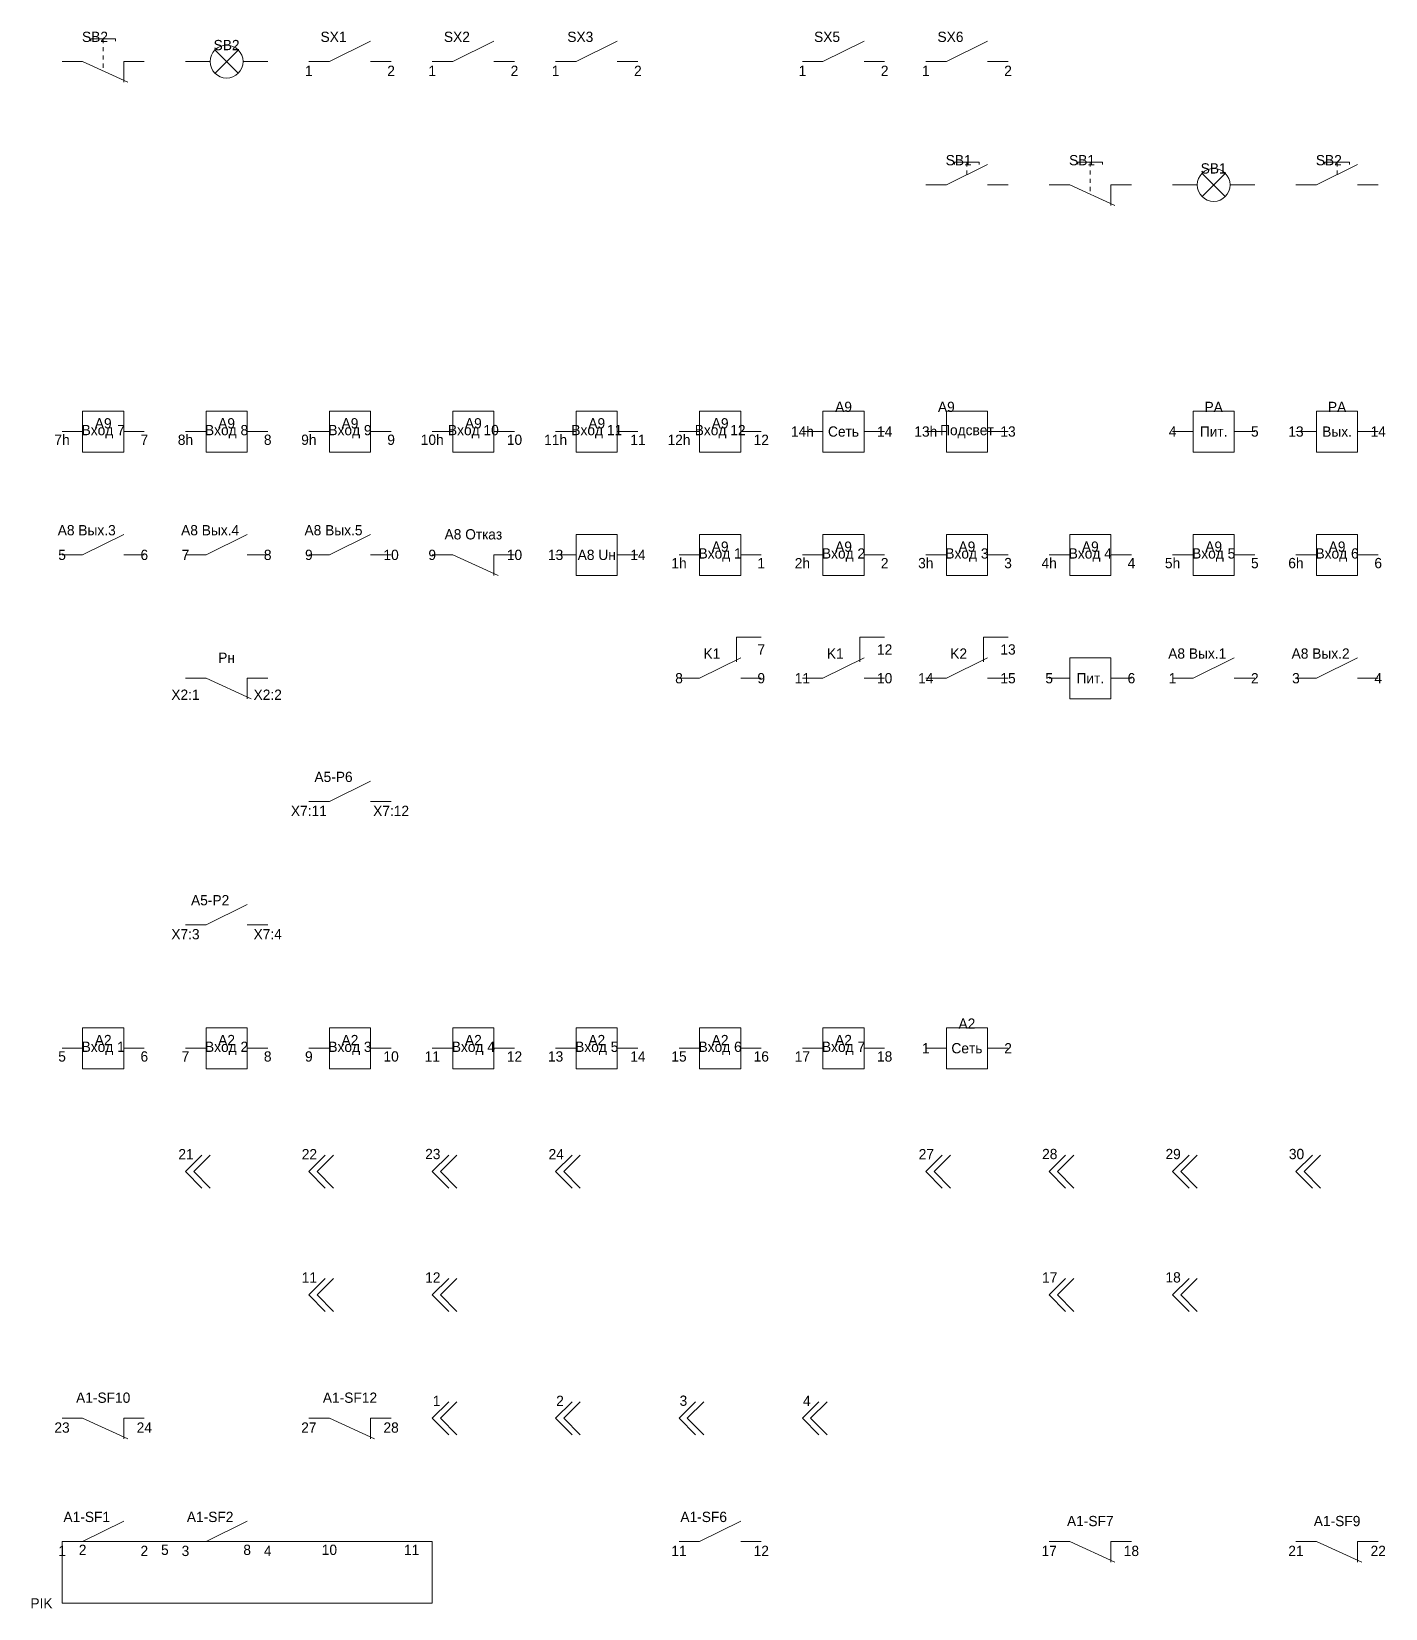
# Model space of a CAD drawing. Header units: millimetres. Extents: x -7 to 1066, y -16 to 1110.
# Drawn here: x -7.4 to 321.8, y -16.2 to 367.3 of the extents above; entities that cross this region are included whole.
import ezdxf

# ---------------------------------------------------------------- set-up
doc = ezdxf.new("R2010")
doc.units = ezdxf.units.MM

# ---------------------------------------------------------------- blocks, each defined once
blk = doc.blocks.new('A1#1')
at = {"lineweight": 0}
for points in [[(0, 0), (5, 0), (15, 5)], [(0, 0), (5, 0), (15, 5)], [(0, 0)], [(0, 0), (5, 0)], [(15, 0)], [(15, 0), (20, 0)]]:
    blk.add_lwpolyline(points, dxfattribs=at)
at = {"char_height": 2.5}
for s, insert, attachment_point in [('A1-SF1', (6, 6), 5), ('1', (0, -1), 2), ('2', (20, -1), 2)]:
    blk.add_mtext(s, dxfattribs=dict(at, insert=insert, attachment_point=attachment_point))
blk = doc.blocks.new('A1#3')
at = {"lineweight": 0}
for points in [[(0, 0), (5, 0), (15, 5)], [(0, 0), (5, 0), (15, 5)], [(0, 0)], [(0, 0), (5, 0)], [(15, 0)], [(15, 0), (20, 0)]]:
    blk.add_lwpolyline(points, dxfattribs=at)
at = {"char_height": 2.5}
for s, insert, attachment_point in [('A1-SF2', (6, 6), 5), ('3', (0, -1), 2), ('4', (20, -1), 2)]:
    blk.add_mtext(s, dxfattribs=dict(at, insert=insert, attachment_point=attachment_point))
blk = doc.blocks.new('A1#11')
at = {"lineweight": 0}
for points in [[(0, 0), (5, 0), (15, 5)], [(0, 0), (5, 0), (15, 5)], [(0, 0)], [(0, 0), (5, 0)], [(15, 0)], [(15, 0), (20, 0)]]:
    blk.add_lwpolyline(points, dxfattribs=at)
at = {"char_height": 2.5}
for s, insert, attachment_point in [('A1-SF6', (6, 6), 5), ('11', (0, -1), 2), ('12', (20, -1), 2)]:
    blk.add_mtext(s, dxfattribs=dict(at, insert=insert, attachment_point=attachment_point))
blk = doc.blocks.new('A1#17')
at = {"lineweight": 0}
for points in [[(0, 0)], [(0, 0), (5, 0)], [(0, 0), (5, 0), (16, -5)], [(0, 0), (5, 0), (16, -5)], [(15, -5), (15, 0)], [(15, -5), (15, 0), (20, 0)], [(15, -5)]]:
    blk.add_lwpolyline(points, dxfattribs=at)
at = {"char_height": 2.5}
for s, insert, attachment_point in [('A1-SF7', (10, 5), 5), ('17', (0, -1), 2), ('18', (20, -1), 2)]:
    blk.add_mtext(s, dxfattribs=dict(at, insert=insert, attachment_point=attachment_point))
blk = doc.blocks.new('A1#21')
at = {"lineweight": 0}
for points in [[(0, 0)], [(0, 0), (5, 0)], [(0, 0), (5, 0), (16, -5)], [(0, 0), (5, 0), (16, -5)], [(15, -5), (15, 0)], [(15, -5), (15, 0), (20, 0)], [(15, -5)]]:
    blk.add_lwpolyline(points, dxfattribs=at)
at = {"char_height": 2.5}
for s, insert, attachment_point in [('A1-SF9', (10, 5), 5), ('21', (0, -1), 2), ('22', (20, -1), 2)]:
    blk.add_mtext(s, dxfattribs=dict(at, insert=insert, attachment_point=attachment_point))
blk = doc.blocks.new('A1#23')
at = {"lineweight": 0}
for points in [[(0, 0)], [(0, 0), (5, 0)], [(0, 0), (5, 0), (16, -5)], [(0, 0), (5, 0), (16, -5)], [(15, -5), (15, 0)], [(15, -5), (15, 0), (20, 0)], [(15, -5)]]:
    blk.add_lwpolyline(points, dxfattribs=at)
at = {"char_height": 2.5}
for s, insert, attachment_point in [('A1-SF10', (10, 5), 5), ('23', (0, -1), 2), ('24', (20, -1), 2)]:
    blk.add_mtext(s, dxfattribs=dict(at, insert=insert, attachment_point=attachment_point))
blk = doc.blocks.new('A1#27')
at = {"lineweight": 0}
for points in [[(0, 0)], [(0, 0), (5, 0)], [(0, 0), (5, 0), (16, -5)], [(0, 0), (5, 0), (16, -5)], [(15, -5), (15, 0)], [(15, -5), (15, 0), (20, 0)], [(15, -5)]]:
    blk.add_lwpolyline(points, dxfattribs=at)
at = {"char_height": 2.5}
for s, insert, attachment_point in [('A1-SF12', (10, 5), 5), ('27', (0, -1), 2), ('28', (20, -1), 2)]:
    blk.add_mtext(s, dxfattribs=dict(at, insert=insert, attachment_point=attachment_point))
blk = doc.blocks.new('X#s1')
at = {"lineweight": 0}
for points in [[(4, 4), (0, 0)], [(4, 4), (0, 0), (4, -4)], [(4, 4), (0, 0), (4, -4)], [(6, 4), (2, 0)], [(6, 4), (2, 0), (6, -4)], [(4, 4)], [(6, 4)]]:
    blk.add_lwpolyline(points, dxfattribs=at)
at = {"insert": (2, 3), "char_height": 2.5, "attachment_point": 9}
blk.add_mtext('1', dxfattribs=at)
blk = doc.blocks.new('X#s2')
at = {"lineweight": 0}
for points in [[(4, 4), (0, 0)], [(4, 4), (0, 0), (4, -4)], [(4, 4), (0, 0), (4, -4)], [(6, 4), (2, 0)], [(6, 4), (2, 0), (6, -4)], [(4, 4)], [(6, 4)]]:
    blk.add_lwpolyline(points, dxfattribs=at)
at = {"insert": (2, 3), "char_height": 2.5, "attachment_point": 9}
blk.add_mtext('2', dxfattribs=at)
blk = doc.blocks.new('X#s3')
at = {"lineweight": 0}
for points in [[(4, 4), (0, 0)], [(4, 4), (0, 0), (4, -4)], [(4, 4), (0, 0), (4, -4)], [(6, 4), (2, 0)], [(6, 4), (2, 0), (6, -4)], [(4, 4)], [(6, 4)]]:
    blk.add_lwpolyline(points, dxfattribs=at)
at = {"insert": (2, 3), "char_height": 2.5, "attachment_point": 9}
blk.add_mtext('3', dxfattribs=at)
blk = doc.blocks.new('X#s4')
at = {"lineweight": 0}
for points in [[(4, 4), (0, 0)], [(4, 4), (0, 0), (4, -4)], [(4, 4), (0, 0), (4, -4)], [(6, 4), (2, 0)], [(6, 4), (2, 0), (6, -4)], [(4, 4)], [(6, 4)]]:
    blk.add_lwpolyline(points, dxfattribs=at)
at = {"insert": (2, 3), "char_height": 2.5, "attachment_point": 9}
blk.add_mtext('4', dxfattribs=at)
blk = doc.blocks.new('X#s11')
at = {"lineweight": 0}
for points in [[(4, 4), (0, 0)], [(4, 4), (0, 0), (4, -4)], [(4, 4), (0, 0), (4, -4)], [(6, 4), (2, 0)], [(6, 4), (2, 0), (6, -4)], [(4, 4)], [(6, 4)]]:
    blk.add_lwpolyline(points, dxfattribs=at)
at = {"insert": (2, 3), "char_height": 2.5, "attachment_point": 9}
blk.add_mtext('11', dxfattribs=at)
blk = doc.blocks.new('X#s12')
at = {"lineweight": 0}
for points in [[(4, 4), (0, 0)], [(4, 4), (0, 0), (4, -4)], [(4, 4), (0, 0), (4, -4)], [(6, 4), (2, 0)], [(6, 4), (2, 0), (6, -4)], [(4, 4)], [(6, 4)]]:
    blk.add_lwpolyline(points, dxfattribs=at)
at = {"insert": (2, 3), "char_height": 2.5, "attachment_point": 9}
blk.add_mtext('12', dxfattribs=at)
blk = doc.blocks.new('X#s17')
at = {"lineweight": 0}
for points in [[(4, 4), (0, 0)], [(4, 4), (0, 0), (4, -4)], [(4, 4), (0, 0), (4, -4)], [(6, 4), (2, 0)], [(6, 4), (2, 0), (6, -4)], [(4, 4)], [(6, 4)]]:
    blk.add_lwpolyline(points, dxfattribs=at)
at = {"insert": (2, 3), "char_height": 2.5, "attachment_point": 9}
blk.add_mtext('17', dxfattribs=at)
blk = doc.blocks.new('X#s18')
at = {"lineweight": 0}
for points in [[(4, 4), (0, 0)], [(4, 4), (0, 0), (4, -4)], [(4, 4), (0, 0), (4, -4)], [(6, 4), (2, 0)], [(6, 4), (2, 0), (6, -4)], [(4, 4)], [(6, 4)]]:
    blk.add_lwpolyline(points, dxfattribs=at)
at = {"insert": (2, 3), "char_height": 2.5, "attachment_point": 9}
blk.add_mtext('18', dxfattribs=at)
blk = doc.blocks.new('X#s21')
at = {"lineweight": 0}
for points in [[(4, 4), (0, 0)], [(4, 4), (0, 0), (4, -4)], [(4, 4), (0, 0), (4, -4)], [(6, 4), (2, 0)], [(6, 4), (2, 0), (6, -4)], [(4, 4)], [(6, 4)]]:
    blk.add_lwpolyline(points, dxfattribs=at)
at = {"insert": (2, 3), "char_height": 2.5, "attachment_point": 9}
blk.add_mtext('21', dxfattribs=at)
blk = doc.blocks.new('X#s22')
at = {"lineweight": 0}
for points in [[(4, 4), (0, 0)], [(4, 4), (0, 0), (4, -4)], [(4, 4), (0, 0), (4, -4)], [(6, 4), (2, 0)], [(6, 4), (2, 0), (6, -4)], [(4, 4)], [(6, 4)]]:
    blk.add_lwpolyline(points, dxfattribs=at)
at = {"insert": (2, 3), "char_height": 2.5, "attachment_point": 9}
blk.add_mtext('22', dxfattribs=at)
blk = doc.blocks.new('X#s23')
at = {"lineweight": 0}
for points in [[(4, 4), (0, 0)], [(4, 4), (0, 0), (4, -4)], [(4, 4), (0, 0), (4, -4)], [(6, 4), (2, 0)], [(6, 4), (2, 0), (6, -4)], [(4, 4)], [(6, 4)]]:
    blk.add_lwpolyline(points, dxfattribs=at)
at = {"insert": (2, 3), "char_height": 2.5, "attachment_point": 9}
blk.add_mtext('23', dxfattribs=at)
blk = doc.blocks.new('X#s24')
at = {"lineweight": 0}
for points in [[(4, 4), (0, 0)], [(4, 4), (0, 0), (4, -4)], [(4, 4), (0, 0), (4, -4)], [(6, 4), (2, 0)], [(6, 4), (2, 0), (6, -4)], [(4, 4)], [(6, 4)]]:
    blk.add_lwpolyline(points, dxfattribs=at)
at = {"insert": (2, 3), "char_height": 2.5, "attachment_point": 9}
blk.add_mtext('24', dxfattribs=at)
blk = doc.blocks.new('X#s27')
at = {"lineweight": 0}
for points in [[(4, 4), (0, 0)], [(4, 4), (0, 0), (4, -4)], [(4, 4), (0, 0), (4, -4)], [(6, 4), (2, 0)], [(6, 4), (2, 0), (6, -4)], [(4, 4)], [(6, 4)]]:
    blk.add_lwpolyline(points, dxfattribs=at)
at = {"insert": (2, 3), "char_height": 2.5, "attachment_point": 9}
blk.add_mtext('27', dxfattribs=at)
blk = doc.blocks.new('X#s28')
at = {"lineweight": 0}
for points in [[(4, 4), (0, 0)], [(4, 4), (0, 0), (4, -4)], [(4, 4), (0, 0), (4, -4)], [(6, 4), (2, 0)], [(6, 4), (2, 0), (6, -4)], [(4, 4)], [(6, 4)]]:
    blk.add_lwpolyline(points, dxfattribs=at)
at = {"insert": (2, 3), "char_height": 2.5, "attachment_point": 9}
blk.add_mtext('28', dxfattribs=at)
blk = doc.blocks.new('X#s29')
at = {"lineweight": 0}
for points in [[(4, 4), (0, 0)], [(4, 4), (0, 0), (4, -4)], [(4, 4), (0, 0), (4, -4)], [(6, 4), (2, 0)], [(6, 4), (2, 0), (6, -4)], [(4, 4)], [(6, 4)]]:
    blk.add_lwpolyline(points, dxfattribs=at)
at = {"insert": (2, 3), "char_height": 2.5, "attachment_point": 9}
blk.add_mtext('29', dxfattribs=at)
blk = doc.blocks.new('X#s30')
at = {"lineweight": 0}
for points in [[(4, 4), (0, 0)], [(4, 4), (0, 0), (4, -4)], [(4, 4), (0, 0), (4, -4)], [(6, 4), (2, 0)], [(6, 4), (2, 0), (6, -4)], [(4, 4)], [(6, 4)]]:
    blk.add_lwpolyline(points, dxfattribs=at)
at = {"insert": (2, 3), "char_height": 2.5, "attachment_point": 9}
blk.add_mtext('30', dxfattribs=at)
blk = doc.blocks.new('A2#5')
at = {"lineweight": 0}
for points in [[(5, 5)], [(5, 5), (15, 5)], [(5, 5), (15, 5), (15, -5)], [(5, 5), (15, 5), (15, -5), (5, -5)], [(5, 5), (15, 5), (15, -5), (5, -5), (5, 5)], [(5, 5), (15, 5), (15, -5), (5, -5), (5, 5)], [(0, 0)], [(0, 0), (5, 0)], [(0, 0), (5, 0)], [(15, 0)], [(15, 0), (20, 0)]]:
    blk.add_lwpolyline(points, dxfattribs=at)
at = {"char_height": 2.5, "attachment_point": 5}
for s, insert in [('Вход 1', (10, 0)), ('A2', (10, 2)), ('5', (0, -2)), ('6', (20, -2))]:
    blk.add_mtext(s, dxfattribs=dict(at, insert=insert))
blk = doc.blocks.new('A2#7')
at = {"lineweight": 0}
for points in [[(5, 5)], [(5, 5), (15, 5)], [(5, 5), (15, 5), (15, -5)], [(5, 5), (15, 5), (15, -5), (5, -5)], [(5, 5), (15, 5), (15, -5), (5, -5), (5, 5)], [(5, 5), (15, 5), (15, -5), (5, -5), (5, 5)], [(0, 0)], [(0, 0), (5, 0)], [(0, 0), (5, 0)], [(15, 0)], [(15, 0), (20, 0)]]:
    blk.add_lwpolyline(points, dxfattribs=at)
at = {"char_height": 2.5, "attachment_point": 5}
for s, insert in [('Вход 2', (10, 0)), ('A2', (10, 2)), ('7', (0, -2)), ('8', (20, -2))]:
    blk.add_mtext(s, dxfattribs=dict(at, insert=insert))
blk = doc.blocks.new('A2#9')
at = {"lineweight": 0}
for points in [[(5, 5)], [(5, 5), (15, 5)], [(5, 5), (15, 5), (15, -5)], [(5, 5), (15, 5), (15, -5), (5, -5)], [(5, 5), (15, 5), (15, -5), (5, -5), (5, 5)], [(5, 5), (15, 5), (15, -5), (5, -5), (5, 5)], [(0, 0)], [(0, 0), (5, 0)], [(0, 0), (5, 0)], [(15, 0)], [(15, 0), (20, 0)]]:
    blk.add_lwpolyline(points, dxfattribs=at)
at = {"char_height": 2.5, "attachment_point": 5}
for s, insert in [('Вход 3', (10, 0)), ('A2', (10, 2)), ('9', (0, -2)), ('10', (20, -2))]:
    blk.add_mtext(s, dxfattribs=dict(at, insert=insert))
blk = doc.blocks.new('A2#11')
at = {"lineweight": 0}
for points in [[(5, 5)], [(5, 5), (15, 5)], [(5, 5), (15, 5), (15, -5)], [(5, 5), (15, 5), (15, -5), (5, -5)], [(5, 5), (15, 5), (15, -5), (5, -5), (5, 5)], [(5, 5), (15, 5), (15, -5), (5, -5), (5, 5)], [(0, 0)], [(0, 0), (5, 0)], [(0, 0), (5, 0)], [(15, 0)], [(15, 0), (20, 0)]]:
    blk.add_lwpolyline(points, dxfattribs=at)
at = {"char_height": 2.5, "attachment_point": 5}
for s, insert in [('Вход 4', (10, 0)), ('A2', (10, 2)), ('11', (0, -2)), ('12', (20, -2))]:
    blk.add_mtext(s, dxfattribs=dict(at, insert=insert))
blk = doc.blocks.new('A2#13')
at = {"lineweight": 0}
for points in [[(5, 5)], [(5, 5), (15, 5)], [(5, 5), (15, 5), (15, -5)], [(5, 5), (15, 5), (15, -5), (5, -5)], [(5, 5), (15, 5), (15, -5), (5, -5), (5, 5)], [(5, 5), (15, 5), (15, -5), (5, -5), (5, 5)], [(0, 0)], [(0, 0), (5, 0)], [(0, 0), (5, 0)], [(15, 0)], [(15, 0), (20, 0)]]:
    blk.add_lwpolyline(points, dxfattribs=at)
at = {"char_height": 2.5, "attachment_point": 5}
for s, insert in [('Вход 5', (10, 0)), ('A2', (10, 2)), ('13', (0, -2)), ('14', (20, -2))]:
    blk.add_mtext(s, dxfattribs=dict(at, insert=insert))
blk = doc.blocks.new('A2#15')
at = {"lineweight": 0}
for points in [[(5, 5)], [(5, 5), (15, 5)], [(5, 5), (15, 5), (15, -5)], [(5, 5), (15, 5), (15, -5), (5, -5)], [(5, 5), (15, 5), (15, -5), (5, -5), (5, 5)], [(5, 5), (15, 5), (15, -5), (5, -5), (5, 5)], [(0, 0)], [(0, 0), (5, 0)], [(0, 0), (5, 0)], [(15, 0)], [(15, 0), (20, 0)]]:
    blk.add_lwpolyline(points, dxfattribs=at)
at = {"char_height": 2.5, "attachment_point": 5}
for s, insert in [('Вход 6', (10, 0)), ('A2', (10, 2)), ('15', (0, -2)), ('16', (20, -2))]:
    blk.add_mtext(s, dxfattribs=dict(at, insert=insert))
blk = doc.blocks.new('A2#17')
at = {"lineweight": 0}
for points in [[(5, 5)], [(5, 5), (15, 5)], [(5, 5), (15, 5), (15, -5)], [(5, 5), (15, 5), (15, -5), (5, -5)], [(5, 5), (15, 5), (15, -5), (5, -5), (5, 5)], [(5, 5), (15, 5), (15, -5), (5, -5), (5, 5)], [(0, 0)], [(0, 0), (5, 0)], [(0, 0), (5, 0)], [(15, 0)], [(15, 0), (20, 0)]]:
    blk.add_lwpolyline(points, dxfattribs=at)
at = {"char_height": 2.5, "attachment_point": 5}
for s, insert in [('Вход 7', (10, 0)), ('A2', (10, 2)), ('17', (0, -2)), ('18', (20, -2))]:
    blk.add_mtext(s, dxfattribs=dict(at, insert=insert))
blk = doc.blocks.new('A2#1')
at = {"lineweight": 0}
for points in [[(5, 5)], [(5, 5), (15, 5)], [(5, 5), (15, 5), (15, -5)], [(5, 5), (15, 5), (15, -5), (5, -5)], [(5, 5), (15, 5), (15, -5), (5, -5), (5, 5)], [(5, 5), (15, 5), (15, -5), (5, -5), (5, 5)], [(0, 0)], [(0, 0), (5, 0)], [(0, 0), (5, 0)], [(15, 0)], [(15, 0), (20, 0)]]:
    blk.add_lwpolyline(points, dxfattribs=at)
at = {"char_height": 2.5, "attachment_point": 5}
for s, insert in [('A2', (10, 6)), ('1', (0, 0)), ('Сеть', (10, 0)), ('2', (20, 0))]:
    blk.add_mtext(s, dxfattribs=dict(at, insert=insert))
blk = doc.blocks.new('A5#X7@3')
at = {"lineweight": 0}
for points in [[(0, 0), (5, 0), (15, 5)], [(0, 0), (5, 0), (15, 5)], [(0, 0)], [(0, 0), (5, 0)], [(15, 0)], [(15, 0), (20, 0)]]:
    blk.add_lwpolyline(points, dxfattribs=at)
at = {"char_height": 2.5}
for s, insert, attachment_point in [('A5-Р2', (6, 6), 5), ('X7:3', (0, -1), 2), ('X7:4', (20, -1), 2)]:
    blk.add_mtext(s, dxfattribs=dict(at, insert=insert, attachment_point=attachment_point))
blk = doc.blocks.new('A5#X7@11')
at = {"lineweight": 0}
for points in [[(0, 0), (5, 0), (15, 5)], [(0, 0), (5, 0), (15, 5)], [(0, 0)], [(0, 0), (5, 0)], [(15, 0)], [(15, 0), (20, 0)]]:
    blk.add_lwpolyline(points, dxfattribs=at)
at = {"char_height": 2.5}
for s, insert, attachment_point in [('A5-Р6', (6, 6), 5), ('X7:11', (0, -1), 2), ('X7:12', (20, -1), 2)]:
    blk.add_mtext(s, dxfattribs=dict(at, insert=insert, attachment_point=attachment_point))
blk = doc.blocks.new('A5#X2@1')
at = {"lineweight": 0}
for points in [[(0, 0)], [(0, 0), (5, 0)], [(0, 0), (5, 0), (16, -5)], [(0, 0), (5, 0), (16, -5)], [(15, -5), (15, 0)], [(15, -5), (15, 0), (20, 0)], [(15, -5)]]:
    blk.add_lwpolyline(points, dxfattribs=at)
at = {"char_height": 2.5, "attachment_point": 5}
for s, insert in [('Рн', (10, 5)), ('X2:1', (0, -4)), ('X2:2', (20, -4))]:
    blk.add_mtext(s, dxfattribs=dict(at, insert=insert))
blk = doc.blocks.new('A6#8')
at = {"lineweight": 0}
for points in [[(14, 4), (14, 10)], [(14, 4), (14, 10), (20, 10)], [(0, 0), (5, 0), (15, 5)], [(0, 0), (5, 0), (15, 5)], [(14, 4)], [(0, 0)], [(0, 0), (5, 0)], [(15, 0)], [(15, 0), (20, 0)], [(15, 0), (20, 0)]]:
    blk.add_lwpolyline(points, dxfattribs=at)
at = {"char_height": 2.5, "attachment_point": 5}
for s, insert in [('7', (20, 7)), ('K1', (8, 6)), ('8', (0, 0)), ('9', (20, 0))]:
    blk.add_mtext(s, dxfattribs=dict(at, insert=insert))
blk = doc.blocks.new('A6#11')
at = {"lineweight": 0}
for points in [[(14, 4), (14, 10)], [(14, 4), (14, 10), (20, 10)], [(0, 0), (5, 0), (15, 5)], [(0, 0), (5, 0), (15, 5)], [(14, 4)], [(0, 0)], [(0, 0), (5, 0)], [(15, 0)], [(15, 0), (20, 0)], [(15, 0), (20, 0)]]:
    blk.add_lwpolyline(points, dxfattribs=at)
at = {"char_height": 2.5, "attachment_point": 5}
for s, insert in [('12', (20, 7)), ('K1', (8, 6)), ('11', (0, 0)), ('10', (20, 0))]:
    blk.add_mtext(s, dxfattribs=dict(at, insert=insert))
blk = doc.blocks.new('A6#14')
at = {"lineweight": 0}
for points in [[(14, 4), (14, 10)], [(14, 4), (14, 10), (20, 10)], [(0, 0), (5, 0), (15, 5)], [(0, 0), (5, 0), (15, 5)], [(14, 4)], [(0, 0)], [(0, 0), (5, 0)], [(15, 0)], [(15, 0), (20, 0)], [(15, 0), (20, 0)]]:
    blk.add_lwpolyline(points, dxfattribs=at)
at = {"char_height": 2.5, "attachment_point": 5}
for s, insert in [('13', (20, 7)), ('K2', (8, 6)), ('14', (0, 0)), ('15', (20, 0))]:
    blk.add_mtext(s, dxfattribs=dict(at, insert=insert))
blk = doc.blocks.new('A6#5')
at = {"lineweight": 0}
for points in [[(5, 5)], [(5, 5), (15, 5)], [(5, 5), (15, 5), (15, -5)], [(5, 5), (15, 5), (15, -5), (5, -5)], [(5, 5), (15, 5), (15, -5), (5, -5), (5, 5)], [(5, 5), (15, 5), (15, -5), (5, -5), (5, 5)], [(0, 0)], [(0, 0), (5, 0)], [(0, 0), (5, 0)], [(15, 0)], [(15, 0), (20, 0)]]:
    blk.add_lwpolyline(points, dxfattribs=at)
at = {"char_height": 2.5, "attachment_point": 5}
for s, insert in [('5', (0, 0)), ('Пит.', (10, 0)), ('6', (20, 0))]:
    blk.add_mtext(s, dxfattribs=dict(at, insert=insert))
blk = doc.blocks.new('A8#1')
at = {"lineweight": 0}
for points in [[(0, 0), (5, 0), (15, 5)], [(0, 0), (5, 0), (15, 5)], [(0, 0)], [(0, 0), (5, 0)], [(15, 0)], [(15, 0), (20, 0)]]:
    blk.add_lwpolyline(points, dxfattribs=at)
at = {"char_height": 2.5, "attachment_point": 5}
for s, insert in [('A8 Вых.1', (6, 6)), ('1', (0, 0)), ('2', (20, 0))]:
    blk.add_mtext(s, dxfattribs=dict(at, insert=insert))
blk = doc.blocks.new('A8#3')
at = {"lineweight": 0}
for points in [[(0, 0), (5, 0), (15, 5)], [(0, 0), (5, 0), (15, 5)], [(0, 0)], [(0, 0), (5, 0)], [(15, 0)], [(15, 0), (20, 0)]]:
    blk.add_lwpolyline(points, dxfattribs=at)
at = {"char_height": 2.5, "attachment_point": 5}
for s, insert in [('A8 Вых.2', (6, 6)), ('3', (0, 0)), ('4', (20, 0))]:
    blk.add_mtext(s, dxfattribs=dict(at, insert=insert))
blk = doc.blocks.new('A8#5')
at = {"lineweight": 0}
for points in [[(0, 0), (5, 0), (15, 5)], [(0, 0), (5, 0), (15, 5)], [(0, 0)], [(0, 0), (5, 0)], [(15, 0)], [(15, 0), (20, 0)]]:
    blk.add_lwpolyline(points, dxfattribs=at)
at = {"char_height": 2.5, "attachment_point": 5}
for s, insert in [('A8 Вых.3', (6, 6)), ('5', (0, 0)), ('6', (20, 0))]:
    blk.add_mtext(s, dxfattribs=dict(at, insert=insert))
blk = doc.blocks.new('A8#7')
at = {"lineweight": 0}
for points in [[(0, 0), (5, 0), (15, 5)], [(0, 0), (5, 0), (15, 5)], [(0, 0)], [(0, 0), (5, 0)], [(15, 0)], [(15, 0), (20, 0)]]:
    blk.add_lwpolyline(points, dxfattribs=at)
at = {"char_height": 2.5, "attachment_point": 5}
for s, insert in [('A8 Вых.4', (6, 6)), ('7', (0, 0)), ('8', (20, 0))]:
    blk.add_mtext(s, dxfattribs=dict(at, insert=insert))
blk = doc.blocks.new('A8#9')
at = {"lineweight": 0}
for points in [[(0, 0), (5, 0), (15, 5)], [(0, 0), (5, 0), (15, 5)], [(0, 0)], [(0, 0), (5, 0)], [(15, 0)], [(15, 0), (20, 0)]]:
    blk.add_lwpolyline(points, dxfattribs=at)
at = {"char_height": 2.5, "attachment_point": 5}
for s, insert in [('A8 Вых.5', (6, 6)), ('9', (0, 0)), ('10', (20, 0))]:
    blk.add_mtext(s, dxfattribs=dict(at, insert=insert))
blk = doc.blocks.new('A8#11')
at = {"lineweight": 0}
for points in [[(0, 0)], [(0, 0), (5, 0)], [(0, 0), (5, 0), (16, -5)], [(0, 0), (5, 0), (16, -5)], [(15, -5), (15, 0)], [(15, -5), (15, 0), (20, 0)], [(15, -5)]]:
    blk.add_lwpolyline(points, dxfattribs=at)
at = {"char_height": 2.5, "attachment_point": 5}
for s, insert in [('A8 Отказ', (10, 5)), ('9', (0, 0)), ('10', (20, 0))]:
    blk.add_mtext(s, dxfattribs=dict(at, insert=insert))
blk = doc.blocks.new('A8#13')
at = {"lineweight": 0}
for points in [[(5, 5)], [(5, 5), (15, 5)], [(5, 5), (15, 5), (15, -5)], [(5, 5), (15, 5), (15, -5), (5, -5)], [(5, 5), (15, 5), (15, -5), (5, -5), (5, 5)], [(5, 5), (15, 5), (15, -5), (5, -5), (5, 5)], [(0, 0)], [(0, 0), (5, 0)], [(0, 0), (5, 0)], [(15, 0)], [(15, 0), (20, 0)]]:
    blk.add_lwpolyline(points, dxfattribs=at)
at = {"char_height": 2.5, "attachment_point": 5}
for s, insert in [('13', (0, 0)), ('A8 Uн', (10, 0)), ('14', (20, 0))]:
    blk.add_mtext(s, dxfattribs=dict(at, insert=insert))
blk = doc.blocks.new('A9#1h')
at = {"lineweight": 0}
for points in [[(5, 5)], [(5, 5), (15, 5)], [(5, 5), (15, 5), (15, -5)], [(5, 5), (15, 5), (15, -5), (5, -5)], [(5, 5), (15, 5), (15, -5), (5, -5), (5, 5)], [(5, 5), (15, 5), (15, -5), (5, -5), (5, 5)], [(0, 0)], [(0, 0), (5, 0)], [(0, 0), (5, 0)], [(15, 0)], [(15, 0), (20, 0)]]:
    blk.add_lwpolyline(points, dxfattribs=at)
at = {"char_height": 2.5, "attachment_point": 5}
for s, insert in [('Вход 1', (10, 0)), ('A9', (10, 2)), ('1h', (0, -2)), ('1', (20, -2))]:
    blk.add_mtext(s, dxfattribs=dict(at, insert=insert))
blk = doc.blocks.new('A9#2h')
at = {"lineweight": 0}
for points in [[(5, 5)], [(5, 5), (15, 5)], [(5, 5), (15, 5), (15, -5)], [(5, 5), (15, 5), (15, -5), (5, -5)], [(5, 5), (15, 5), (15, -5), (5, -5), (5, 5)], [(5, 5), (15, 5), (15, -5), (5, -5), (5, 5)], [(0, 0)], [(0, 0), (5, 0)], [(0, 0), (5, 0)], [(15, 0)], [(15, 0), (20, 0)]]:
    blk.add_lwpolyline(points, dxfattribs=at)
at = {"char_height": 2.5, "attachment_point": 5}
for s, insert in [('Вход 2', (10, 0)), ('A9', (10, 2)), ('2h', (0, -2)), ('2', (20, -2))]:
    blk.add_mtext(s, dxfattribs=dict(at, insert=insert))
blk = doc.blocks.new('A9#3h')
at = {"lineweight": 0}
for points in [[(5, 5)], [(5, 5), (15, 5)], [(5, 5), (15, 5), (15, -5)], [(5, 5), (15, 5), (15, -5), (5, -5)], [(5, 5), (15, 5), (15, -5), (5, -5), (5, 5)], [(5, 5), (15, 5), (15, -5), (5, -5), (5, 5)], [(0, 0)], [(0, 0), (5, 0)], [(0, 0), (5, 0)], [(15, 0)], [(15, 0), (20, 0)]]:
    blk.add_lwpolyline(points, dxfattribs=at)
at = {"char_height": 2.5, "attachment_point": 5}
for s, insert in [('Вход 3', (10, 0)), ('A9', (10, 2)), ('3h', (0, -2)), ('3', (20, -2))]:
    blk.add_mtext(s, dxfattribs=dict(at, insert=insert))
blk = doc.blocks.new('A9#4h')
at = {"lineweight": 0}
for points in [[(5, 5)], [(5, 5), (15, 5)], [(5, 5), (15, 5), (15, -5)], [(5, 5), (15, 5), (15, -5), (5, -5)], [(5, 5), (15, 5), (15, -5), (5, -5), (5, 5)], [(5, 5), (15, 5), (15, -5), (5, -5), (5, 5)], [(0, 0)], [(0, 0), (5, 0)], [(0, 0), (5, 0)], [(15, 0)], [(15, 0), (20, 0)]]:
    blk.add_lwpolyline(points, dxfattribs=at)
at = {"char_height": 2.5, "attachment_point": 5}
for s, insert in [('Вход 4', (10, 0)), ('A9', (10, 2)), ('4h', (0, -2)), ('4', (20, -2))]:
    blk.add_mtext(s, dxfattribs=dict(at, insert=insert))
blk = doc.blocks.new('A9#5h')
at = {"lineweight": 0}
for points in [[(5, 5)], [(5, 5), (15, 5)], [(5, 5), (15, 5), (15, -5)], [(5, 5), (15, 5), (15, -5), (5, -5)], [(5, 5), (15, 5), (15, -5), (5, -5), (5, 5)], [(5, 5), (15, 5), (15, -5), (5, -5), (5, 5)], [(0, 0)], [(0, 0), (5, 0)], [(0, 0), (5, 0)], [(15, 0)], [(15, 0), (20, 0)]]:
    blk.add_lwpolyline(points, dxfattribs=at)
at = {"char_height": 2.5, "attachment_point": 5}
for s, insert in [('Вход 5', (10, 0)), ('A9', (10, 2)), ('5h', (0, -2)), ('5', (20, -2))]:
    blk.add_mtext(s, dxfattribs=dict(at, insert=insert))
blk = doc.blocks.new('A9#6h')
at = {"lineweight": 0}
for points in [[(5, 5)], [(5, 5), (15, 5)], [(5, 5), (15, 5), (15, -5)], [(5, 5), (15, 5), (15, -5), (5, -5)], [(5, 5), (15, 5), (15, -5), (5, -5), (5, 5)], [(5, 5), (15, 5), (15, -5), (5, -5), (5, 5)], [(0, 0)], [(0, 0), (5, 0)], [(0, 0), (5, 0)], [(15, 0)], [(15, 0), (20, 0)]]:
    blk.add_lwpolyline(points, dxfattribs=at)
at = {"char_height": 2.5, "attachment_point": 5}
for s, insert in [('Вход 6', (10, 0)), ('A9', (10, 2)), ('6h', (0, -2)), ('6', (20, -2))]:
    blk.add_mtext(s, dxfattribs=dict(at, insert=insert))
blk = doc.blocks.new('A9#7h')
at = {"lineweight": 0}
for points in [[(5, 5)], [(5, 5), (15, 5)], [(5, 5), (15, 5), (15, -5)], [(5, 5), (15, 5), (15, -5), (5, -5)], [(5, 5), (15, 5), (15, -5), (5, -5), (5, 5)], [(5, 5), (15, 5), (15, -5), (5, -5), (5, 5)], [(0, 0)], [(0, 0), (5, 0)], [(0, 0), (5, 0)], [(15, 0)], [(15, 0), (20, 0)]]:
    blk.add_lwpolyline(points, dxfattribs=at)
at = {"char_height": 2.5, "attachment_point": 5}
for s, insert in [('Вход 7', (10, 0)), ('A9', (10, 2)), ('7h', (0, -2)), ('7', (20, -2))]:
    blk.add_mtext(s, dxfattribs=dict(at, insert=insert))
blk = doc.blocks.new('A9#8h')
at = {"lineweight": 0}
for points in [[(5, 5)], [(5, 5), (15, 5)], [(5, 5), (15, 5), (15, -5)], [(5, 5), (15, 5), (15, -5), (5, -5)], [(5, 5), (15, 5), (15, -5), (5, -5), (5, 5)], [(5, 5), (15, 5), (15, -5), (5, -5), (5, 5)], [(0, 0)], [(0, 0), (5, 0)], [(0, 0), (5, 0)], [(15, 0)], [(15, 0), (20, 0)]]:
    blk.add_lwpolyline(points, dxfattribs=at)
at = {"char_height": 2.5, "attachment_point": 5}
for s, insert in [('Вход 8', (10, 0)), ('A9', (10, 2)), ('8h', (0, -2)), ('8', (20, -2))]:
    blk.add_mtext(s, dxfattribs=dict(at, insert=insert))
blk = doc.blocks.new('A9#9h')
at = {"lineweight": 0}
for points in [[(5, 5)], [(5, 5), (15, 5)], [(5, 5), (15, 5), (15, -5)], [(5, 5), (15, 5), (15, -5), (5, -5)], [(5, 5), (15, 5), (15, -5), (5, -5), (5, 5)], [(5, 5), (15, 5), (15, -5), (5, -5), (5, 5)], [(0, 0)], [(0, 0), (5, 0)], [(0, 0), (5, 0)], [(15, 0)], [(15, 0), (20, 0)]]:
    blk.add_lwpolyline(points, dxfattribs=at)
at = {"char_height": 2.5, "attachment_point": 5}
for s, insert in [('Вход 9', (10, 0)), ('A9', (10, 2)), ('9h', (0, -2)), ('9', (20, -2))]:
    blk.add_mtext(s, dxfattribs=dict(at, insert=insert))
blk = doc.blocks.new('A9#10h')
at = {"lineweight": 0}
for points in [[(5, 5)], [(5, 5), (15, 5)], [(5, 5), (15, 5), (15, -5)], [(5, 5), (15, 5), (15, -5), (5, -5)], [(5, 5), (15, 5), (15, -5), (5, -5), (5, 5)], [(5, 5), (15, 5), (15, -5), (5, -5), (5, 5)], [(0, 0)], [(0, 0), (5, 0)], [(0, 0), (5, 0)], [(15, 0)], [(15, 0), (20, 0)]]:
    blk.add_lwpolyline(points, dxfattribs=at)
at = {"char_height": 2.5, "attachment_point": 5}
for s, insert in [('Вход 10', (10, 0)), ('A9', (10, 2)), ('10h', (0, -2)), ('10', (20, -2))]:
    blk.add_mtext(s, dxfattribs=dict(at, insert=insert))
blk = doc.blocks.new('A9#11h')
at = {"lineweight": 0}
for points in [[(5, 5)], [(5, 5), (15, 5)], [(5, 5), (15, 5), (15, -5)], [(5, 5), (15, 5), (15, -5), (5, -5)], [(5, 5), (15, 5), (15, -5), (5, -5), (5, 5)], [(5, 5), (15, 5), (15, -5), (5, -5), (5, 5)], [(0, 0)], [(0, 0), (5, 0)], [(0, 0), (5, 0)], [(15, 0)], [(15, 0), (20, 0)]]:
    blk.add_lwpolyline(points, dxfattribs=at)
at = {"char_height": 2.5, "attachment_point": 5}
for s, insert in [('Вход 11', (10, 0)), ('A9', (10, 2)), ('11h', (0, -2)), ('11', (20, -2))]:
    blk.add_mtext(s, dxfattribs=dict(at, insert=insert))
blk = doc.blocks.new('A9#12h')
at = {"lineweight": 0}
for points in [[(5, 5)], [(5, 5), (15, 5)], [(5, 5), (15, 5), (15, -5)], [(5, 5), (15, 5), (15, -5), (5, -5)], [(5, 5), (15, 5), (15, -5), (5, -5), (5, 5)], [(5, 5), (15, 5), (15, -5), (5, -5), (5, 5)], [(0, 0)], [(0, 0), (5, 0)], [(0, 0), (5, 0)], [(15, 0)], [(15, 0), (20, 0)]]:
    blk.add_lwpolyline(points, dxfattribs=at)
at = {"char_height": 2.5, "attachment_point": 5}
for s, insert in [('Вход 12', (10, 0)), ('A9', (10, 2)), ('12h', (0, -2)), ('12', (20, -2))]:
    blk.add_mtext(s, dxfattribs=dict(at, insert=insert))
blk = doc.blocks.new('A9#14h')
at = {"lineweight": 0}
for points in [[(5, 5)], [(5, 5), (15, 5)], [(5, 5), (15, 5), (15, -5)], [(5, 5), (15, 5), (15, -5), (5, -5)], [(5, 5), (15, 5), (15, -5), (5, -5), (5, 5)], [(5, 5), (15, 5), (15, -5), (5, -5), (5, 5)], [(0, 0)], [(0, 0), (5, 0)], [(0, 0), (5, 0)], [(15, 0)], [(15, 0), (20, 0)]]:
    blk.add_lwpolyline(points, dxfattribs=at)
at = {"char_height": 2.5, "attachment_point": 5}
for s, insert in [('A9', (10, 6)), ('14h', (0, 0)), ('Сеть', (10, 0)), ('14', (20, 0))]:
    blk.add_mtext(s, dxfattribs=dict(at, insert=insert))
blk = doc.blocks.new('A9#13h')
at = {"lineweight": 0}
for points in [[(5, 5)], [(5, 5), (15, 5)], [(5, 5), (15, 5), (15, -5)], [(5, 5), (15, 5), (15, -5), (5, -5)], [(5, 5), (15, 5), (15, -5), (5, -5), (5, 5)], [(5, 5), (15, 5), (15, -5), (5, -5), (5, 5)], [(0, 0)], [(0, 0), (5, 0)], [(0, 0), (5, 0)], [(15, 0)], [(15, 0), (20, 0)]]:
    blk.add_lwpolyline(points, dxfattribs=at)
at = {"char_height": 2.5, "attachment_point": 5}
for s, insert in [('A9', (5, 6)), ('13h', (0, 0)), ('Подсвет', (10, 0)), ('13', (20, 0))]:
    blk.add_mtext(s, dxfattribs=dict(at, insert=insert))
blk = doc.blocks.new('PA#4')
at = {"lineweight": 0}
for points in [[(5, 5)], [(5, 5), (15, 5)], [(5, 5), (15, 5), (15, -5)], [(5, 5), (15, 5), (15, -5), (5, -5)], [(5, 5), (15, 5), (15, -5), (5, -5), (5, 5)], [(5, 5), (15, 5), (15, -5), (5, -5), (5, 5)], [(0, 0)], [(0, 0), (5, 0)], [(0, 0), (5, 0)], [(15, 0)], [(15, 0), (20, 0)]]:
    blk.add_lwpolyline(points, dxfattribs=at)
at = {"char_height": 2.5, "attachment_point": 5}
for s, insert in [('PA', (10, 6)), ('4', (0, 0)), ('Пит.', (10, 0)), ('5', (20, 0))]:
    blk.add_mtext(s, dxfattribs=dict(at, insert=insert))
blk = doc.blocks.new('PA#13')
at = {"lineweight": 0}
for points in [[(5, 5)], [(5, 5), (15, 5)], [(5, 5), (15, 5), (15, -5)], [(5, 5), (15, 5), (15, -5), (5, -5)], [(5, 5), (15, 5), (15, -5), (5, -5), (5, 5)], [(5, 5), (15, 5), (15, -5), (5, -5), (5, 5)], [(0, 0)], [(0, 0), (5, 0)], [(0, 0), (5, 0)], [(15, 0)], [(15, 0), (20, 0)]]:
    blk.add_lwpolyline(points, dxfattribs=at)
at = {"char_height": 2.5, "attachment_point": 5}
for s, insert in [('PA', (10, 6)), ('13', (0, 0)), ('Вых.', (10, 0)), ('14', (20, 0))]:
    blk.add_mtext(s, dxfattribs=dict(at, insert=insert))
blk = doc.blocks.new('PIK#2')
at = {"lineweight": 0}
for points in [[(0, 0)], [(0, 0), (90, 0)], [(0, 0), (90, 0), (90, -15)], [(0, 0), (90, 0), (90, -15), (0, -15)], [(0, 0), (90, 0), (90, -15), (0, -15), (0, 0)]]:
    blk.add_lwpolyline(points, dxfattribs=at)
at = {"char_height": 2.5, "attachment_point": 5}
for s, insert in [('2', (5, -2)), ('5', (25, -2)), ('8', (45, -2)), ('10', (65, -2)), ('11', (85, -2)), ('PIK', (-5, -15))]:
    blk.add_mtext(s, dxfattribs=dict(at, insert=insert))
blk = doc.blocks.new('SB1#13')
at = {"lineweight": 0}
for points in [[(0, 0), (5, 0), (15, 5)], [(0, 0), (5, 0), (15, 5)], [(7, 5), (7, 5.5)], [(7, 5), (7, 5.5), (13, 5.5)], [(7, 5), (7, 5.5), (13, 5.5), (13, 5)], [(7, 5)], [(10, 4.5), (10, 5.5)], [(10, 4.5), (10, 5.5)], [(10, 4.5)], [(0, 0)], [(0, 0), (5, 0)], [(10, 2.5), (10, 3.5)], [(10, 2.5), (10, 3.5)], [(10, 2.5)], [(15, 0)], [(15, 0), (20, 0)], [(15, 0), (20, 0)]]:
    blk.add_lwpolyline(points, dxfattribs=at)
at = {"insert": (8, 6), "char_height": 2.5, "attachment_point": 5}
blk.add_mtext('SB1', dxfattribs=at)
blk = doc.blocks.new('SB1#21')
at = {"lineweight": 0}
for points in [[(7, 5), (7, 5.5)], [(7, 5), (7, 5.5), (13, 5.5)], [(7, 5), (7, 5.5), (13, 5.5), (13, 5)], [(7, 5)], [(10, 4.5), (10, 5.5)], [(10, 4.5), (10, 5.5)], [(10, 4.5)], [(0, 0)], [(0, 0), (5, 0)], [(0, 0), (5, 0), (16, -5)], [(0, 0), (5, 0), (16, -5)], [(10, 2.5), (10, 3.5)], [(10, 2.5), (10, 3.5)], [(10, 2.5)], [(10, 0.5), (10, 1.5)], [(10, 0.5), (10, 1.5)], [(10, 0.5)], [(15, -5), (15, 0)], [(15, -5), (15, 0), (20, 0)], [(15, -5), (15, 0), (20, 0)], [(10, -1.5), (10, -0.5)], [(10, -1.5), (10, -0.5)], [(10, -1.5)], [(15, -5)]]:
    blk.add_lwpolyline(points, dxfattribs=at)
at = {"insert": (8, 6), "char_height": 2.5, "attachment_point": 5}
blk.add_mtext('SB1', dxfattribs=at)
blk = doc.blocks.new('SB1#X1')
at = {"lineweight": 0}
for points in [[(0, 0)], [(0, 0), (6, 0)], [(0, 0), (6, 0)], [(7.2, 2.8)], [(7.2, 2.8), (12.8, -2.8)], [(7.2, 2.8), (12.8, -2.8)], [(7.2, -2.8), (12.8, 2.8)], [(20, 0), (14, 0)], [(20, 0), (14, 0)], [(20, 0)], [(7.2, -2.8)]]:
    blk.add_lwpolyline(points, dxfattribs=at)
blk.add_circle((10, 0), 4, dxfattribs=at)
at = {"insert": (10, 4), "char_height": 2.5, "attachment_point": 5}
blk.add_mtext('SB1', dxfattribs=at)
blk = doc.blocks.new('SB2#13')
at = {"lineweight": 0}
for points in [[(0, 0), (5, 0), (15, 5)], [(0, 0), (5, 0), (15, 5)], [(7, 5), (7, 5.5)], [(7, 5), (7, 5.5), (13, 5.5)], [(7, 5), (7, 5.5), (13, 5.5), (13, 5)], [(7, 5)], [(10, 4.5), (10, 5.5)], [(10, 4.5), (10, 5.5)], [(10, 4.5)], [(0, 0)], [(0, 0), (5, 0)], [(10, 2.5), (10, 3.5)], [(10, 2.5), (10, 3.5)], [(10, 2.5)], [(15, 0)], [(15, 0), (20, 0)], [(15, 0), (20, 0)]]:
    blk.add_lwpolyline(points, dxfattribs=at)
at = {"insert": (8, 6), "char_height": 2.5, "attachment_point": 5}
blk.add_mtext('SB2', dxfattribs=at)
blk = doc.blocks.new('SB2#21')
at = {"lineweight": 0}
for points in [[(7, 5), (7, 5.5)], [(7, 5), (7, 5.5), (13, 5.5)], [(7, 5), (7, 5.5), (13, 5.5), (13, 5)], [(7, 5)], [(10, 4.5), (10, 5.5)], [(10, 4.5), (10, 5.5)], [(10, 4.5)], [(0, 0)], [(0, 0), (5, 0)], [(0, 0), (5, 0), (16, -5)], [(0, 0), (5, 0), (16, -5)], [(10, 2.5), (10, 3.5)], [(10, 2.5), (10, 3.5)], [(10, 2.5)], [(10, 0.5), (10, 1.5)], [(10, 0.5), (10, 1.5)], [(10, 0.5)], [(15, -5), (15, 0)], [(15, -5), (15, 0), (20, 0)], [(15, -5), (15, 0), (20, 0)], [(10, -1.5), (10, -0.5)], [(10, -1.5), (10, -0.5)], [(10, -1.5)], [(15, -5)]]:
    blk.add_lwpolyline(points, dxfattribs=at)
at = {"insert": (8, 6), "char_height": 2.5, "attachment_point": 5}
blk.add_mtext('SB2', dxfattribs=at)
blk = doc.blocks.new('SB2#X1')
at = {"lineweight": 0}
for points in [[(0, 0)], [(0, 0), (6, 0)], [(0, 0), (6, 0)], [(7.2, 2.8)], [(7.2, 2.8), (12.8, -2.8)], [(7.2, 2.8), (12.8, -2.8)], [(7.2, -2.8), (12.8, 2.8)], [(20, 0), (14, 0)], [(20, 0), (14, 0)], [(20, 0)], [(7.2, -2.8)]]:
    blk.add_lwpolyline(points, dxfattribs=at)
blk.add_circle((10, 0), 4, dxfattribs=at)
at = {"insert": (10, 4), "char_height": 2.5, "attachment_point": 5}
blk.add_mtext('SB2', dxfattribs=at)
blk = doc.blocks.new('SX1#1')
at = {"lineweight": 0}
for points in [[(0, 0), (5, 0), (15, 5)], [(0, 0), (5, 0), (15, 5)], [(0, 0)], [(0, 0), (5, 0)], [(15, 0)], [(15, 0), (20, 0)]]:
    blk.add_lwpolyline(points, dxfattribs=at)
at = {"char_height": 2.5}
for s, insert, attachment_point in [('SX1', (6, 6), 5), ('1', (0, -1), 2), ('2', (20, -1), 2)]:
    blk.add_mtext(s, dxfattribs=dict(at, insert=insert, attachment_point=attachment_point))
blk = doc.blocks.new('SX2#1')
at = {"lineweight": 0}
for points in [[(0, 0), (5, 0), (15, 5)], [(0, 0), (5, 0), (15, 5)], [(0, 0)], [(0, 0), (5, 0)], [(15, 0)], [(15, 0), (20, 0)]]:
    blk.add_lwpolyline(points, dxfattribs=at)
at = {"char_height": 2.5}
for s, insert, attachment_point in [('SX2', (6, 6), 5), ('1', (0, -1), 2), ('2', (20, -1), 2)]:
    blk.add_mtext(s, dxfattribs=dict(at, insert=insert, attachment_point=attachment_point))
blk = doc.blocks.new('SX3#1')
at = {"lineweight": 0}
for points in [[(0, 0), (5, 0), (15, 5)], [(0, 0), (5, 0), (15, 5)], [(0, 0)], [(0, 0), (5, 0)], [(15, 0)], [(15, 0), (20, 0)]]:
    blk.add_lwpolyline(points, dxfattribs=at)
at = {"char_height": 2.5}
for s, insert, attachment_point in [('SX3', (6, 6), 5), ('1', (0, -1), 2), ('2', (20, -1), 2)]:
    blk.add_mtext(s, dxfattribs=dict(at, insert=insert, attachment_point=attachment_point))
blk = doc.blocks.new('SX5#1')
at = {"lineweight": 0}
for points in [[(0, 0), (5, 0), (15, 5)], [(0, 0), (5, 0), (15, 5)], [(0, 0)], [(0, 0), (5, 0)], [(15, 0)], [(15, 0), (20, 0)]]:
    blk.add_lwpolyline(points, dxfattribs=at)
at = {"char_height": 2.5}
for s, insert, attachment_point in [('SX5', (6, 6), 5), ('1', (0, -1), 2), ('2', (20, -1), 2)]:
    blk.add_mtext(s, dxfattribs=dict(at, insert=insert, attachment_point=attachment_point))
blk = doc.blocks.new('SX6#1')
at = {"lineweight": 0}
for points in [[(0, 0), (5, 0), (15, 5)], [(0, 0), (5, 0), (15, 5)], [(0, 0)], [(0, 0), (5, 0)], [(15, 0)], [(15, 0), (20, 0)]]:
    blk.add_lwpolyline(points, dxfattribs=at)
at = {"char_height": 2.5}
for s, insert, attachment_point in [('SX6', (6, 6), 5), ('1', (0, -1), 2), ('2', (20, -1), 2)]:
    blk.add_mtext(s, dxfattribs=dict(at, insert=insert, attachment_point=attachment_point))

msp = doc.modelspace()

# ---------------------------------------------------------------- block references
for name, p in [('SB2#21', (0, 360)), ('SB2#X1', (30, 360)), ('SX1#1', (60, 360)), ('SX2#1', (90, 360)), ('SX3#1', (120, 360)), ('SX5#1', (180, 360)), ('SX6#1', (210, 360)), ('SB1#13', (210, 330)), ('SB1#21', (240, 330)), ('SB1#X1', (270, 330)), ('SB2#13', (300, 330)), ('A9#14h', (180, 270)), ('A9#13h', (210, 270)), ('PA#4', (270, 270)), ('PA#13', (300, 270)), ('A9#7h', (0, 270)), ('A9#8h', (30, 270)), ('A9#9h', (60, 270)), ('A9#10h', (90, 270)), ('A9#11h', (120, 270)), ('A9#12h', (150, 270)), ('A8#5', (0, 240)), ('A8#7', (30, 240)), ('A8#9', (60, 240)), ('A8#11', (90, 240)), ('A8#13', (120, 240)), ('A9#1h', (150, 240)), ('A9#2h', (180, 240)), ('A9#3h', (210, 240)), ('A9#4h', (240, 240)), ('A9#5h', (270, 240)), ('A9#6h', (300, 240)), ('A6#8', (150, 210)), ('A6#11', (180, 210)), ('A6#14', (210, 210)), ('A5#X2@1', (30, 210)), ('A6#5', (240, 210)), ('A8#1', (270, 210)), ('A8#3', (300, 210)), ('A5#X7@11', (60, 180)), ('A5#X7@3', (30, 150)), ('A2#1', (210, 120)), ('A2#5', (0, 120)), ('A2#7', (30, 120)), ('A2#9', (60, 120)), ('A2#11', (90, 120)), ('A2#13', (120, 120)), ('A2#15', (150, 120)), ('A2#17', (180, 120)), ('X#s21', (30, 90)), ('X#s22', (60, 90)), ('X#s23', (90, 90)), ('X#s24', (120, 90)), ('X#s27', (210, 90)), ('X#s28', (240, 90)), ('X#s29', (270, 90)), ('X#s30', (300, 90)), ('X#s11', (60, 60)), ('X#s12', (90, 60)), ('X#s17', (240, 60)), ('X#s18', (270, 60)), ('A1#23', (0, 30)), ('A1#27', (60, 30)), ('X#s1', (90, 30)), ('X#s2', (120, 30)), ('X#s3', (150, 30)), ('X#s4', (180, 30)), ('A1#1', (0, 0)), ('A1#3', (30, 0)), ('A1#11', (150, 0)), ('A1#17', (240, 0)), ('A1#21', (300, 0)), ('PIK#2', (0, 0))]:
    msp.add_blockref(name, p)

doc.saveas('drawing.dxf')
